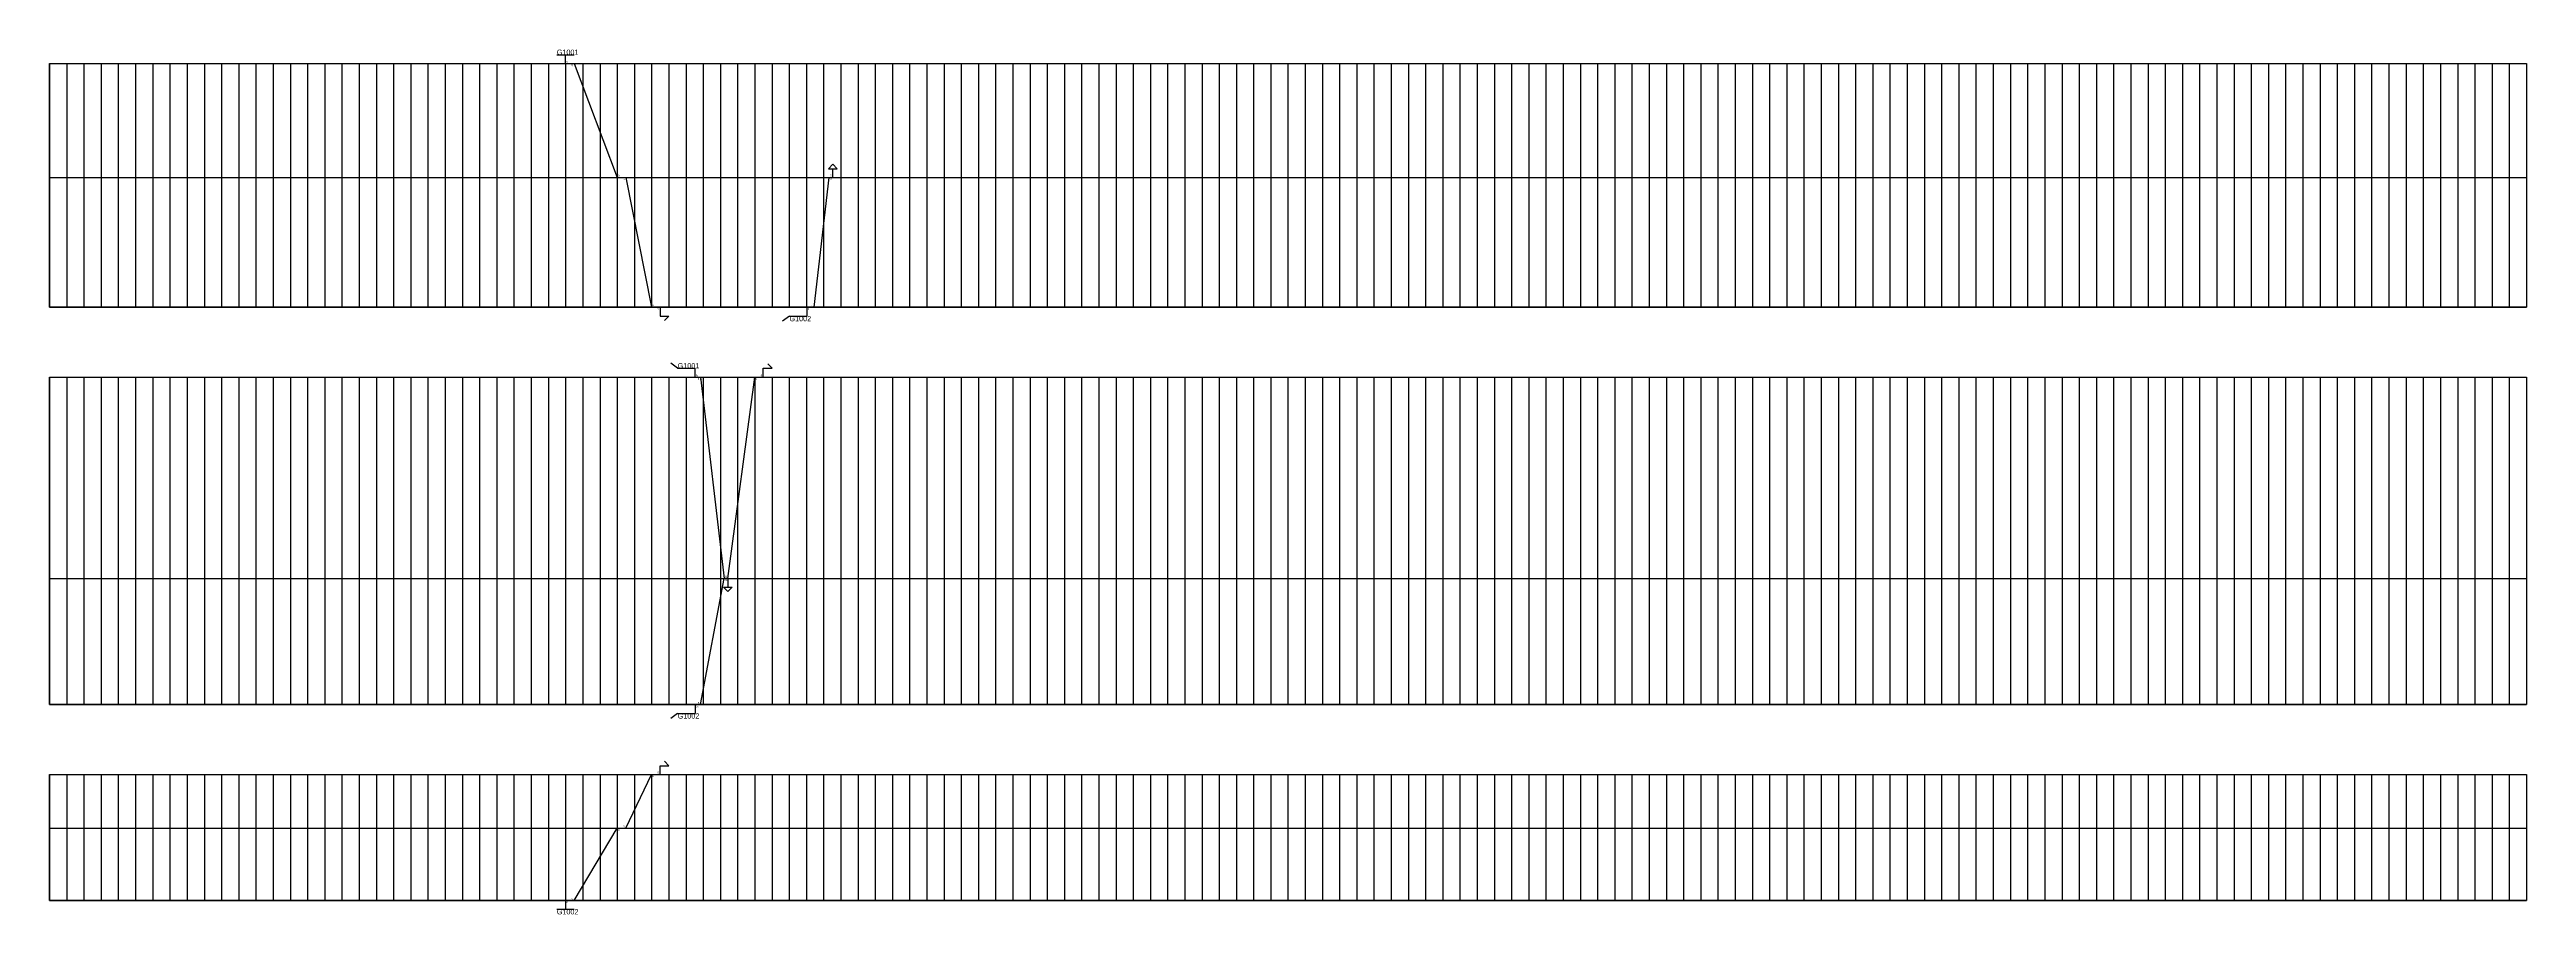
# Model space of a CAD drawing. Header units: metres. Extents: x 10 to 1430, y -498 to -2.
import ezdxf

# ---------------------------------------------------------------- set-up
doc = ezdxf.new("R2010")
doc.units = ezdxf.units.M
for name, color, linetype in [('Blocks', 84, 'CONTINUOUS'), ('HalfTimes', 84, 'CONTINUOUS'), ('HourTimes', 84, 'CONTINUOUS'), ('Stations', 84, 'CONTINUOUS'), ('Times', 84, 'CONTINUOUS'), ('TrainID', 10, 'CONTINUOUS'), ('Trains', 10, 'CONTINUOUS'), ('TrainTime', 10, 'CONTINUOUS')]:
    doc.layers.add(name, color=color, linetype=linetype)

msp = doc.modelspace()

# ---------------------------------------------------------------- linework, layer by layer
at = {"layer": 'Blocks'}
for points in [[(10, -10), (1430, -10), (1430, -149.8), (10, -149.8), (10, -10)], [(10, -189.8), (1430, -189.8), (1430, -377.7), (10, -377.7), (10, -189.8)], [(10, -417.7), (1430, -417.7), (1430, -490), (10, -490), (10, -417.7)]]:
    msp.add_lwpolyline(points, dxfattribs=at)
at = {"layer": 'HalfTimes'}
for p, q in [((39.6, -10), (39.6, -149.8)), ((98.8, -10), (98.8, -149.8)), ((157.9, -10), (157.9, -149.8)), ((217.1, -10), (217.1, -149.8)), ((276.2, -10), (276.2, -149.8)), ((335.4, -10), (335.4, -149.8)), ((394.6, -10), (394.6, -149.8)), ((453.8, -10), (453.8, -149.8)), ((512.9, -10), (512.9, -149.8)), ((572.1, -10), (572.1, -149.8)), ((631.2, -10), (631.2, -149.8)), ((690.4, -10), (690.4, -149.8)), ((749.6, -10), (749.6, -149.8)), ((808.8, -10), (808.8, -149.8)), ((867.9, -10), (867.9, -149.8)), ((927.1, -10), (927.1, -149.8)), ((986.2, -10), (986.2, -149.8)), ((1045.4, -10), (1045.4, -149.8)), ((1104.6, -10), (1104.6, -149.8)), ((1163.8, -10), (1163.8, -149.8)), ((1222.9, -10), (1222.9, -149.8)), ((1282.1, -10), (1282.1, -149.8)), ((1341.2, -10), (1341.2, -149.8)), ((1400.4, -10), (1400.4, -149.8)), ((39.6, -189.8), (39.6, -377.7)), ((98.8, -189.8), (98.8, -377.7)), ((157.9, -189.8), (157.9, -377.7)), ((217.1, -189.8), (217.1, -377.7)), ((276.2, -189.8), (276.2, -377.7)), ((335.4, -189.8), (335.4, -377.7)), ((394.6, -189.8), (394.6, -377.7)), ((453.8, -189.8), (453.8, -377.7)), ((512.9, -189.8), (512.9, -377.7)), ((572.1, -189.8), (572.1, -377.7)), ((631.2, -189.8), (631.2, -377.7)), ((690.4, -189.8), (690.4, -377.7)), ((749.6, -189.8), (749.6, -377.7)), ((808.8, -189.8), (808.8, -377.7)), ((867.9, -189.8), (867.9, -377.7)), ((927.1, -189.8), (927.1, -377.7)), ((986.2, -189.8), (986.2, -377.7)), ((1045.4, -189.8), (1045.4, -377.7)), ((1104.6, -189.8), (1104.6, -377.7)), ((1163.8, -189.8), (1163.8, -377.7)), ((1222.9, -189.8), (1222.9, -377.7)), ((1282.1, -189.8), (1282.1, -377.7)), ((1341.2, -189.8), (1341.2, -377.7)), ((1400.4, -189.8), (1400.4, -377.7)), ((39.6, -417.7), (39.6, -490)), ((98.8, -417.7), (98.8, -490)), ((157.9, -417.7), (157.9, -490)), ((217.1, -417.7), (217.1, -490)), ((276.2, -417.7), (276.2, -490)), ((335.4, -417.7), (335.4, -490)), ((394.6, -417.7), (394.6, -490)), ((453.8, -417.7), (453.8, -490)), ((512.9, -417.7), (512.9, -490)), ((572.1, -417.7), (572.1, -490)), ((631.2, -417.7), (631.2, -490)), ((690.4, -417.7), (690.4, -490)), ((749.6, -417.7), (749.6, -490)), ((808.8, -417.7), (808.8, -490)), ((867.9, -417.7), (867.9, -490)), ((927.1, -417.7), (927.1, -490)), ((986.2, -417.7), (986.2, -490)), ((1045.4, -417.7), (1045.4, -490)), ((1104.6, -417.7), (1104.6, -490)), ((1163.8, -417.7), (1163.8, -490)), ((1222.9, -417.7), (1222.9, -490)), ((1282.1, -417.7), (1282.1, -490)), ((1341.2, -417.7), (1341.2, -490)), ((1400.4, -417.7), (1400.4, -490))]:
    msp.add_line(p, q, dxfattribs=at)
at = {"layer": 'HourTimes'}
for p, q in [((10, -10), (10, -149.8)), ((69.2, -10), (69.2, -149.8)), ((128.3, -10), (128.3, -149.8)), ((187.5, -10), (187.5, -149.8)), ((246.7, -10), (246.7, -149.8)), ((305.8, -10), (305.8, -149.8)), ((365, -10), (365, -149.8)), ((424.2, -10), (424.2, -149.8)), ((483.3, -10), (483.3, -149.8)), ((542.5, -10), (542.5, -149.8)), ((601.7, -10), (601.7, -149.8)), ((660.8, -10), (660.8, -149.8)), ((720, -10), (720, -149.8)), ((779.2, -10), (779.2, -149.8)), ((838.3, -10), (838.3, -149.8)), ((897.5, -10), (897.5, -149.8)), ((956.7, -10), (956.7, -149.8)), ((1015.8, -10), (1015.8, -149.8)), ((1075, -10), (1075, -149.8)), ((1134.2, -10), (1134.2, -149.8)), ((1193.3, -10), (1193.3, -149.8)), ((1252.5, -10), (1252.5, -149.8)), ((1311.7, -10), (1311.7, -149.8)), ((1370.8, -10), (1370.8, -149.8)), ((10, -189.8), (10, -377.7)), ((69.2, -189.8), (69.2, -377.7)), ((128.3, -189.8), (128.3, -377.7)), ((187.5, -189.8), (187.5, -377.7)), ((246.7, -189.8), (246.7, -377.7)), ((305.8, -189.8), (305.8, -377.7)), ((365, -189.8), (365, -377.7)), ((424.2, -189.8), (424.2, -377.7)), ((483.3, -189.8), (483.3, -377.7)), ((542.5, -189.8), (542.5, -377.7)), ((601.7, -189.8), (601.7, -377.7)), ((660.8, -189.8), (660.8, -377.7)), ((720, -189.8), (720, -377.7)), ((779.2, -189.8), (779.2, -377.7)), ((838.3, -189.8), (838.3, -377.7)), ((897.5, -189.8), (897.5, -377.7)), ((956.7, -189.8), (956.7, -377.7)), ((1015.8, -189.8), (1015.8, -377.7)), ((1075, -189.8), (1075, -377.7)), ((1134.2, -189.8), (1134.2, -377.7)), ((1193.3, -189.8), (1193.3, -377.7)), ((1252.5, -189.8), (1252.5, -377.7)), ((1311.7, -189.8), (1311.7, -377.7)), ((1370.8, -189.8), (1370.8, -377.7)), ((10, -417.7), (10, -490)), ((69.2, -417.7), (69.2, -490)), ((128.3, -417.7), (128.3, -490)), ((187.5, -417.7), (187.5, -490)), ((246.7, -417.7), (246.7, -490)), ((305.8, -417.7), (305.8, -490)), ((365, -417.7), (365, -490)), ((424.2, -417.7), (424.2, -490)), ((483.3, -417.7), (483.3, -490)), ((542.5, -417.7), (542.5, -490)), ((601.7, -417.7), (601.7, -490)), ((660.8, -417.7), (660.8, -490)), ((720, -417.7), (720, -490)), ((779.2, -417.7), (779.2, -490)), ((838.3, -417.7), (838.3, -490)), ((897.5, -417.7), (897.5, -490)), ((956.7, -417.7), (956.7, -490)), ((1015.8, -417.7), (1015.8, -490)), ((1075, -417.7), (1075, -490)), ((1134.2, -417.7), (1134.2, -490)), ((1193.3, -417.7), (1193.3, -490)), ((1252.5, -417.7), (1252.5, -490)), ((1311.7, -417.7), (1311.7, -490)), ((1370.8, -417.7), (1370.8, -490))]:
    msp.add_line(p, q, dxfattribs=at)
at = {"layer": 'Stations'}
for p, q in [((10, -10), (1430, -10)), ((10, -75.3), (1430, -75.3)), ((10, -149.8), (1430, -149.8)), ((10, -189.8), (1430, -189.8)), ((10, -305.3), (1430, -305.3)), ((10, -377.7), (1430, -377.7)), ((10, -417.7), (1430, -417.7)), ((10, -448.6), (1430, -448.6)), ((10, -490), (1430, -490))]:
    msp.add_line(p, q, dxfattribs=at)
at = {"layer": 'Times'}
for p, q in [((19.9, -10), (19.9, -149.8)), ((29.7, -10), (29.7, -149.8)), ((49.4, -10), (49.4, -149.8)), ((59.3, -10), (59.3, -149.8)), ((79, -10), (79, -149.8)), ((88.9, -10), (88.9, -149.8)), ((108.6, -10), (108.6, -149.8)), ((118.5, -10), (118.5, -149.8)), ((138.2, -10), (138.2, -149.8)), ((148.1, -10), (148.1, -149.8)), ((167.8, -10), (167.8, -149.8)), ((177.6, -10), (177.6, -149.8)), ((197.4, -10), (197.4, -149.8)), ((207.2, -10), (207.2, -149.8)), ((226.9, -10), (226.9, -149.8)), ((236.8, -10), (236.8, -149.8)), ((256.5, -10), (256.5, -149.8)), ((266.4, -10), (266.4, -149.8)), ((286.1, -10), (286.1, -149.8)), ((296, -10), (296, -149.8)), ((315.7, -10), (315.7, -149.8)), ((325.6, -10), (325.6, -149.8)), ((345.3, -10), (345.3, -149.8)), ((355.1, -10), (355.1, -149.8)), ((374.9, -10), (374.9, -149.8)), ((384.7, -10), (384.7, -149.8)), ((404.4, -10), (404.4, -149.8)), ((414.3, -10), (414.3, -149.8)), ((434, -10), (434, -149.8)), ((443.9, -10), (443.9, -149.8)), ((463.6, -10), (463.6, -149.8)), ((473.5, -10), (473.5, -149.8)), ((493.2, -10), (493.2, -149.8)), ((503.1, -10), (503.1, -149.8)), ((522.8, -10), (522.8, -149.8)), ((532.6, -10), (532.6, -149.8)), ((552.4, -10), (552.4, -149.8)), ((562.2, -10), (562.2, -149.8)), ((581.9, -10), (581.9, -149.8)), ((591.8, -10), (591.8, -149.8)), ((611.5, -10), (611.5, -149.8)), ((621.4, -10), (621.4, -149.8)), ((641.1, -10), (641.1, -149.8)), ((651, -10), (651, -149.8)), ((670.7, -10), (670.7, -149.8)), ((680.6, -10), (680.6, -149.8)), ((700.3, -10), (700.3, -149.8)), ((710.1, -10), (710.1, -149.8)), ((729.9, -10), (729.9, -149.8)), ((739.7, -10), (739.7, -149.8)), ((759.4, -10), (759.4, -149.8)), ((769.3, -10), (769.3, -149.8)), ((789, -10), (789, -149.8)), ((798.9, -10), (798.9, -149.8)), ((818.6, -10), (818.6, -149.8)), ((828.5, -10), (828.5, -149.8)), ((848.2, -10), (848.2, -149.8)), ((858.1, -10), (858.1, -149.8)), ((877.8, -10), (877.8, -149.8)), ((887.6, -10), (887.6, -149.8)), ((907.4, -10), (907.4, -149.8)), ((917.2, -10), (917.2, -149.8)), ((936.9, -10), (936.9, -149.8)), ((946.8, -10), (946.8, -149.8)), ((966.5, -10), (966.5, -149.8)), ((976.4, -10), (976.4, -149.8)), ((996.1, -10), (996.1, -149.8)), ((1006, -10), (1006, -149.8)), ((1025.7, -10), (1025.7, -149.8)), ((1035.6, -10), (1035.6, -149.8)), ((1055.3, -10), (1055.3, -149.8)), ((1065.1, -10), (1065.1, -149.8)), ((1084.9, -10), (1084.9, -149.8)), ((1094.7, -10), (1094.7, -149.8)), ((1114.4, -10), (1114.4, -149.8)), ((1124.3, -10), (1124.3, -149.8)), ((1144, -10), (1144, -149.8)), ((1153.9, -10), (1153.9, -149.8)), ((1173.6, -10), (1173.6, -149.8)), ((1183.5, -10), (1183.5, -149.8)), ((1203.2, -10), (1203.2, -149.8)), ((1213.1, -10), (1213.1, -149.8)), ((1232.8, -10), (1232.8, -149.8)), ((1242.6, -10), (1242.6, -149.8)), ((1262.4, -10), (1262.4, -149.8)), ((1272.2, -10), (1272.2, -149.8)), ((1291.9, -10), (1291.9, -149.8)), ((1301.8, -10), (1301.8, -149.8)), ((1321.5, -10), (1321.5, -149.8)), ((1331.4, -10), (1331.4, -149.8)), ((1351.1, -10), (1351.1, -149.8)), ((1361, -10), (1361, -149.8)), ((1380.7, -10), (1380.7, -149.8)), ((1390.6, -10), (1390.6, -149.8)), ((1410.3, -10), (1410.3, -149.8)), ((1420.1, -10), (1420.1, -149.8)), ((19.9, -189.8), (19.9, -377.7)), ((29.7, -189.8), (29.7, -377.7)), ((49.4, -189.8), (49.4, -377.7)), ((59.3, -189.8), (59.3, -377.7)), ((79, -189.8), (79, -377.7)), ((88.9, -189.8), (88.9, -377.7)), ((108.6, -189.8), (108.6, -377.7)), ((118.5, -189.8), (118.5, -377.7)), ((138.2, -189.8), (138.2, -377.7)), ((148.1, -189.8), (148.1, -377.7)), ((167.8, -189.8), (167.8, -377.7)), ((177.6, -189.8), (177.6, -377.7)), ((197.4, -189.8), (197.4, -377.7)), ((207.2, -189.8), (207.2, -377.7)), ((226.9, -189.8), (226.9, -377.7)), ((236.8, -189.8), (236.8, -377.7)), ((256.5, -189.8), (256.5, -377.7)), ((266.4, -189.8), (266.4, -377.7)), ((286.1, -189.8), (286.1, -377.7)), ((296, -189.8), (296, -377.7)), ((315.7, -189.8), (315.7, -377.7)), ((325.6, -189.8), (325.6, -377.7)), ((345.3, -189.8), (345.3, -377.7)), ((355.1, -189.8), (355.1, -377.7)), ((374.9, -189.8), (374.9, -377.7)), ((384.7, -189.8), (384.7, -377.7)), ((404.4, -189.8), (404.4, -377.7)), ((414.3, -189.8), (414.3, -377.7)), ((434, -189.8), (434, -377.7)), ((443.9, -189.8), (443.9, -377.7)), ((463.6, -189.8), (463.6, -377.7)), ((473.5, -189.8), (473.5, -377.7)), ((493.2, -189.8), (493.2, -377.7)), ((503.1, -189.8), (503.1, -377.7)), ((522.8, -189.8), (522.8, -377.7)), ((532.6, -189.8), (532.6, -377.7)), ((552.4, -189.8), (552.4, -377.7)), ((562.2, -189.8), (562.2, -377.7)), ((581.9, -189.8), (581.9, -377.7)), ((591.8, -189.8), (591.8, -377.7)), ((611.5, -189.8), (611.5, -377.7)), ((621.4, -189.8), (621.4, -377.7)), ((641.1, -189.8), (641.1, -377.7)), ((651, -189.8), (651, -377.7)), ((670.7, -189.8), (670.7, -377.7)), ((680.6, -189.8), (680.6, -377.7)), ((700.3, -189.8), (700.3, -377.7)), ((710.1, -189.8), (710.1, -377.7)), ((729.9, -189.8), (729.9, -377.7)), ((739.7, -189.8), (739.7, -377.7)), ((759.4, -189.8), (759.4, -377.7)), ((769.3, -189.8), (769.3, -377.7)), ((789, -189.8), (789, -377.7)), ((798.9, -189.8), (798.9, -377.7)), ((818.6, -189.8), (818.6, -377.7)), ((828.5, -189.8), (828.5, -377.7)), ((848.2, -189.8), (848.2, -377.7)), ((858.1, -189.8), (858.1, -377.7)), ((877.8, -189.8), (877.8, -377.7)), ((887.6, -189.8), (887.6, -377.7)), ((907.4, -189.8), (907.4, -377.7)), ((917.2, -189.8), (917.2, -377.7)), ((936.9, -189.8), (936.9, -377.7)), ((946.8, -189.8), (946.8, -377.7)), ((966.5, -189.8), (966.5, -377.7)), ((976.4, -189.8), (976.4, -377.7)), ((996.1, -189.8), (996.1, -377.7)), ((1006, -189.8), (1006, -377.7)), ((1025.7, -189.8), (1025.7, -377.7)), ((1035.6, -189.8), (1035.6, -377.7)), ((1055.3, -189.8), (1055.3, -377.7)), ((1065.1, -189.8), (1065.1, -377.7)), ((1084.9, -189.8), (1084.9, -377.7)), ((1094.7, -189.8), (1094.7, -377.7)), ((1114.4, -189.8), (1114.4, -377.7)), ((1124.3, -189.8), (1124.3, -377.7)), ((1144, -189.8), (1144, -377.7)), ((1153.9, -189.8), (1153.9, -377.7)), ((1173.6, -189.8), (1173.6, -377.7)), ((1183.5, -189.8), (1183.5, -377.7)), ((1203.2, -189.8), (1203.2, -377.7)), ((1213.1, -189.8), (1213.1, -377.7)), ((1232.8, -189.8), (1232.8, -377.7)), ((1242.6, -189.8), (1242.6, -377.7)), ((1262.4, -189.8), (1262.4, -377.7)), ((1272.2, -189.8), (1272.2, -377.7)), ((1291.9, -189.8), (1291.9, -377.7)), ((1301.8, -189.8), (1301.8, -377.7)), ((1321.5, -189.8), (1321.5, -377.7)), ((1331.4, -189.8), (1331.4, -377.7)), ((1351.1, -189.8), (1351.1, -377.7)), ((1361, -189.8), (1361, -377.7)), ((1380.7, -189.8), (1380.7, -377.7)), ((1390.6, -189.8), (1390.6, -377.7)), ((1410.3, -189.8), (1410.3, -377.7)), ((1420.1, -189.8), (1420.1, -377.7)), ((19.9, -417.7), (19.9, -490)), ((29.7, -417.7), (29.7, -490)), ((49.4, -417.7), (49.4, -490)), ((59.3, -417.7), (59.3, -490)), ((79, -417.7), (79, -490)), ((88.9, -417.7), (88.9, -490)), ((108.6, -417.7), (108.6, -490)), ((118.5, -417.7), (118.5, -490)), ((138.2, -417.7), (138.2, -490)), ((148.1, -417.7), (148.1, -490)), ((167.8, -417.7), (167.8, -490)), ((177.6, -417.7), (177.6, -490)), ((197.4, -417.7), (197.4, -490)), ((207.2, -417.7), (207.2, -490)), ((226.9, -417.7), (226.9, -490)), ((236.8, -417.7), (236.8, -490)), ((256.5, -417.7), (256.5, -490)), ((266.4, -417.7), (266.4, -490)), ((286.1, -417.7), (286.1, -490)), ((296, -417.7), (296, -490)), ((315.7, -417.7), (315.7, -490)), ((325.6, -417.7), (325.6, -490)), ((345.3, -417.7), (345.3, -490)), ((355.1, -417.7), (355.1, -490)), ((374.9, -417.7), (374.9, -490)), ((384.7, -417.7), (384.7, -490)), ((404.4, -417.7), (404.4, -490)), ((414.3, -417.7), (414.3, -490)), ((434, -417.7), (434, -490)), ((443.9, -417.7), (443.9, -490)), ((463.6, -417.7), (463.6, -490)), ((473.5, -417.7), (473.5, -490)), ((493.2, -417.7), (493.2, -490)), ((503.1, -417.7), (503.1, -490)), ((522.8, -417.7), (522.8, -490)), ((532.6, -417.7), (532.6, -490)), ((552.4, -417.7), (552.4, -490)), ((562.2, -417.7), (562.2, -490)), ((581.9, -417.7), (581.9, -490)), ((591.8, -417.7), (591.8, -490)), ((611.5, -417.7), (611.5, -490)), ((621.4, -417.7), (621.4, -490)), ((641.1, -417.7), (641.1, -490)), ((651, -417.7), (651, -490)), ((670.7, -417.7), (670.7, -490)), ((680.6, -417.7), (680.6, -490)), ((700.3, -417.7), (700.3, -490)), ((710.1, -417.7), (710.1, -490)), ((729.9, -417.7), (729.9, -490)), ((739.7, -417.7), (739.7, -490)), ((759.4, -417.7), (759.4, -490)), ((769.3, -417.7), (769.3, -490)), ((789, -417.7), (789, -490)), ((798.9, -417.7), (798.9, -490)), ((818.6, -417.7), (818.6, -490)), ((828.5, -417.7), (828.5, -490)), ((848.2, -417.7), (848.2, -490)), ((858.1, -417.7), (858.1, -490)), ((877.8, -417.7), (877.8, -490)), ((887.6, -417.7), (887.6, -490)), ((907.4, -417.7), (907.4, -490)), ((917.2, -417.7), (917.2, -490)), ((936.9, -417.7), (936.9, -490)), ((946.8, -417.7), (946.8, -490)), ((966.5, -417.7), (966.5, -490)), ((976.4, -417.7), (976.4, -490)), ((996.1, -417.7), (996.1, -490)), ((1006, -417.7), (1006, -490)), ((1025.7, -417.7), (1025.7, -490)), ((1035.6, -417.7), (1035.6, -490)), ((1055.3, -417.7), (1055.3, -490)), ((1065.1, -417.7), (1065.1, -490)), ((1084.9, -417.7), (1084.9, -490)), ((1094.7, -417.7), (1094.7, -490)), ((1114.4, -417.7), (1114.4, -490)), ((1124.3, -417.7), (1124.3, -490)), ((1144, -417.7), (1144, -490)), ((1153.9, -417.7), (1153.9, -490)), ((1173.6, -417.7), (1173.6, -490)), ((1183.5, -417.7), (1183.5, -490)), ((1203.2, -417.7), (1203.2, -490)), ((1213.1, -417.7), (1213.1, -490)), ((1232.8, -417.7), (1232.8, -490)), ((1242.6, -417.7), (1242.6, -490)), ((1262.4, -417.7), (1262.4, -490)), ((1272.2, -417.7), (1272.2, -490)), ((1291.9, -417.7), (1291.9, -490)), ((1301.8, -417.7), (1301.8, -490)), ((1321.5, -417.7), (1321.5, -490)), ((1331.4, -417.7), (1331.4, -490)), ((1351.1, -417.7), (1351.1, -490)), ((1361, -417.7), (1361, -490)), ((1380.7, -417.7), (1380.7, -490)), ((1390.6, -417.7), (1390.6, -490)), ((1410.3, -417.7), (1410.3, -490)), ((1420.1, -417.7), (1420.1, -490))]:
    msp.add_line(p, q, dxfattribs=at)
at = {"layer": 'TrainID'}
for p, q in [((300.8, -5), (310.8, -5)), ((305.8, -10), (305.8, -5)), ((456.5, -70.3), (459, -67.8)), ((456.5, -70.3), (461.5, -70.3)), ((461.5, -70.3), (459, -67.8)), ((459, -75.3), (459, -70.3)), ((360.1, -149.8), (360.1, -154.8)), ((360.1, -154.8), (365.1, -154.8)), ((365.1, -154.8), (362.6, -157.3)), ((434.2, -154.8), (430.2, -157.8)), ((434.2, -154.8), (444.2, -154.8)), ((444.2, -149.8), (444.2, -154.8)), ((370.1, -184.8), (366.1, -181.8)), ((424.2, -184.8), (421.7, -182.3)), ((370.1, -184.8), (380.1, -184.8)), ((380.1, -189.8), (380.1, -184.8)), ((419.2, -189.8), (419.2, -184.8)), ((419.2, -184.8), (424.2, -184.8)), ((396.4, -310.3), (401.4, -310.3)), ((396.4, -310.3), (398.9, -312.8)), ((398.9, -305.3), (398.9, -310.3)), ((401.4, -310.3), (398.9, -312.8)), ((370.1, -382.7), (366.1, -385.7)), ((370.1, -382.7), (380.1, -382.7)), ((380.1, -377.7), (380.1, -382.7)), ((365.1, -412.7), (362.6, -410.2)), ((360.1, -417.7), (360.1, -412.7)), ((360.1, -412.7), (365.1, -412.7)), ((300.8, -495), (310.8, -495)), ((305.8, -490), (305.8, -495))]:
    msp.add_line(p, q, dxfattribs=at)
at = {"layer": 'Trains'}
for p, q in [((305.8, -10), (310.8, -10)), ((310.8, -10), (335.4, -75.3)), ((335.4, -75.3), (340.3, -75.3)), ((340.3, -75.3), (355.1, -149.8)), ((448.3, -149.8), (457, -75.3)), ((457, -75.3), (459, -75.3)), ((355.1, -149.8), (360.1, -149.8)), ((444.2, -149.8), (448.3, -149.8)), ((380.1, -189.8), (383.2, -189.8)), ((383.2, -189.8), (396.8, -305.3)), ((398.9, -305.3), (414.3, -189.8)), ((414.3, -189.8), (419.2, -189.8)), ((383.2, -377.7), (396.8, -305.3)), ((396.8, -305.3), (398.9, -305.3)), ((396.8, -305.3), (398.9, -305.3)), ((380.1, -377.7), (383.2, -377.7)), ((340.3, -448.6), (355.1, -417.7)), ((355.1, -417.7), (360.1, -417.7)), ((310.8, -490), (335.4, -448.6)), ((335.4, -448.6), (340.3, -448.6)), ((305.8, -490), (310.8, -490))]:
    msp.add_line(p, q, dxfattribs=at)

# ---------------------------------------------------------------- texts
at = {"layer": 'TrainID'}
for s, p in [('G1001', (300.8, -5)), ('G1002', (434.2, -157.8)), ('G1001', (370.1, -184.8)), ('G1002', (370.1, -385.7)), ('G1002', (300.8, -498))]:
    msp.add_text(s, height=3, dxfattribs=at).set_placement(p)
at = {"layer": 'TrainTime'}
for s, height, p in [('0', 1, (306.3, -9.5)), ('5', 1, (309.3, -11.5)), ('0', 1, (335.9, -74.8)), ('5', 1, (338.8, -76.8)), ('3', 1, (457.5, -76.8)), ('5', 1, (457.5, -74.8)), ('20', 0.333, (458.5, -74.8)), ('15', 0.333, (458.5, -76.8)), ('0', 1, (355.6, -149.3)), ('5', 1, (358.6, -151.3)), ('0', 1, (444.7, -151.3)), ('20', 0.333, (445.7, -151.3)), ('4', 1, (446.8, -149.3)), ('30', 0.333, (447.8, -149.3)), ('5', 1, (380.6, -189.3)), ('20', 0.333, (381.3, -189.3)), ('8', 1, (381.7, -191.3)), ('30', 0.333, (382.7, -191.3)), ('0', 1, (414.8, -191.3)), ('5', 1, (417.7, -189.3)), ('2', 1, (397.3, -304.8)), ('4', 1, (397.4, -304.8)), ('4', 1, (397.4, -306.8)), ('2', 1, (397.3, -306.8)), ('15', 0.333, (398, -304.8)), ('15', 0.333, (398.3, -306.8)), ('20', 0.333, (398.4, -304.8)), ('20', 0.333, (398.4, -306.8)), ('5', 1, (380.6, -379.2)), ('20', 0.333, (381.6, -379.2)), ('8', 1, (381.7, -377.2)), ('30', 0.333, (382.7, -377.2)), ('0', 1, (355.6, -419.2)), ('5', 1, (358.6, -417.2)), ('0', 1, (335.9, -450.1)), ('5', 1, (338.8, -448.1)), ('0', 1, (306.3, -491.5)), ('5', 1, (309.3, -489.5))]:
    msp.add_text(s, height=height, dxfattribs=at).set_placement(p)

doc.saveas('drawing.dxf')
